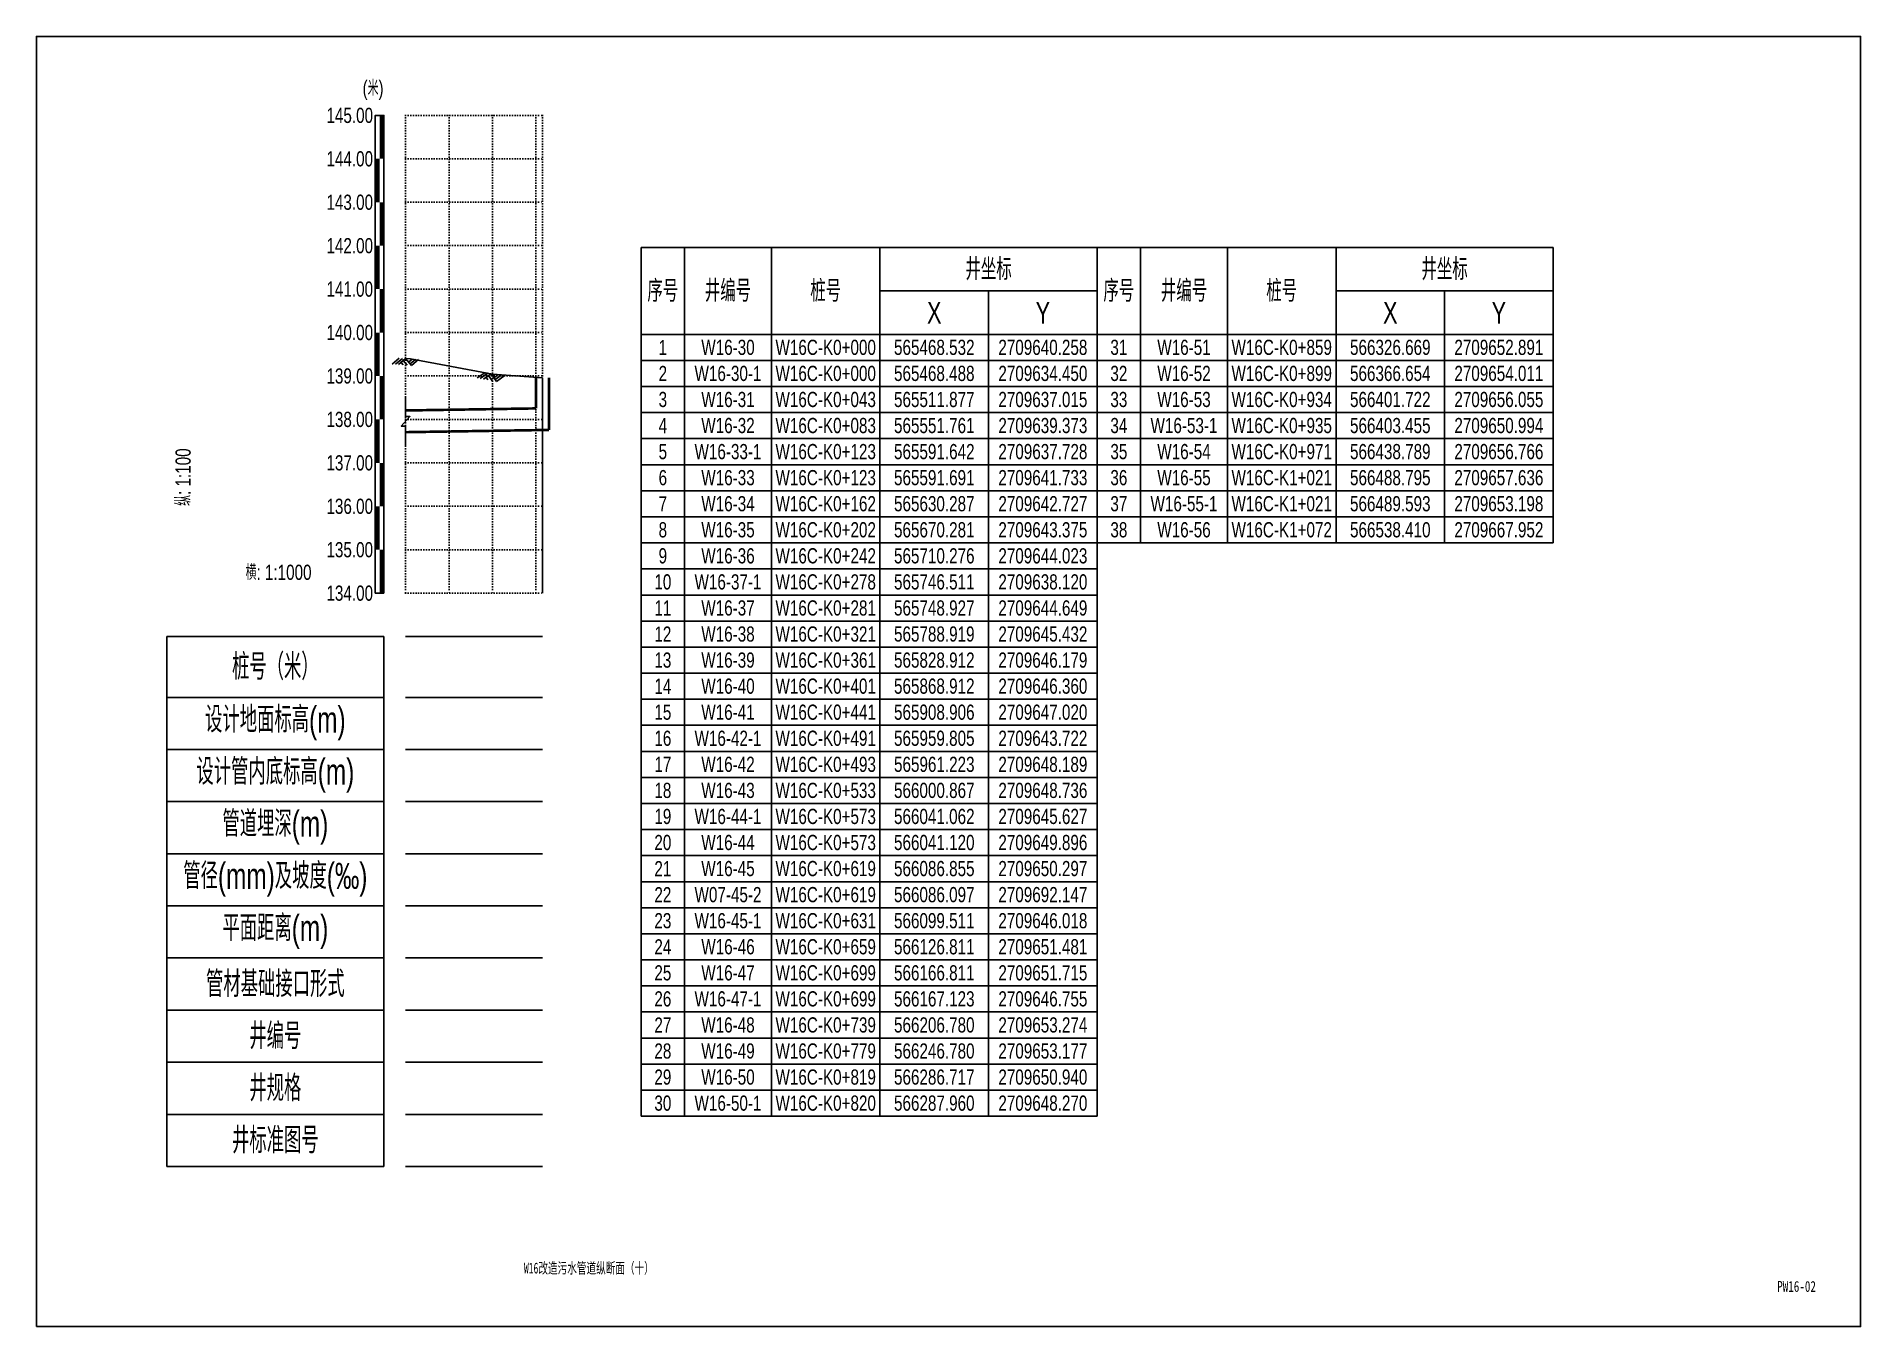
# Model space of a CAD drawing. Extents: x 529262 to 576451, y 2694391 to 2717535.
# Drawn here: x 573131.3 to 573551.3, y 2708946.5 to 2709243.5 of the extents above; entities that cross this region are included whole.
import ezdxf
from ezdxf.enums import TextEntityAlignment as Align

# ---------------------------------------------------------------- set-up
doc = ezdxf.new("R2010")
doc.units = 0
doc.linetypes.add('DOT', pattern=[6.35, 0, -6.35])
for name, color, linetype in [('GPSCOMMON', 7, 'Continuous'), ('P-说明', 7, 'Continuous'), ('图框线', 7, 'Continuous'), ('纵断_分栏线', 5, 'Continuous'), ('纵断_地面线', 3, 'Continuous'), ('纵断_标注', 2, 'Continuous'), ('纵断_表头', 2, 'Continuous'), ('纵断_设计线', 1, 'Continuous'), ('纵断_高程网格', 8, 'DOT')]:
    doc.layers.add(name, color=color, linetype=linetype)
doc.layers.add('纵断污水井', color=7, linetype='Continuous', lineweight=60)
doc.layers.add('纵断污水管', color=224, linetype='Continuous', lineweight=60)
doc.styles.add('JieTuHzTxt', font='smsim.shx', dxfattribs={"width": 0.7, "bigfont": 'smfs.shx'})
doc.styles.add('SEMDI', font='smsim.shx', dxfattribs={"width": 0.75, "bigfont": 'smfs.shx'})
doc.styles.add('SMEDI', font='smsim.shx', dxfattribs={"width": 0.75, "height": 3.5, "bigfont": 'smfs.shx'})
doc.styles.add('宋体', font='', dxfattribs={"width": 0.75})
doc.styles.get('宋体').set_extended_font_data('SimSun')

msp = doc.modelspace()

# ---------------------------------------------------------------- texts
at = {"layer": 'P-说明', "style": '宋体'}
for s, width, p in [('W16改造污水管道纵断面（十）', 0.65, (573258.466, 2708959.979)), ('PW16-02', 0.75, (573536.54, 2708955.749))]:
    msp.add_text(s, height=2.5, dxfattribs=dict(at, width=width)).set_placement(p, align=Align.MIDDLE_CENTER)
at = {"layer": '纵断_标注', "style": 'SEMDI', "width": 0.75}
msp.add_text('纵: 1:100', height=3.5, rotation=90, dxfattribs=at).set_placement((573163.269, 2709148.694), align=Align.TOP_RIGHT)
msp.add_text('横: 1:1000', height=3.5, dxfattribs=at).set_placement((573194.603, 2709117.361), align=Align.BOTTOM_RIGHT)
at = {"layer": '纵断_表头', "style": 'SEMDI', "width": 0.75}
msp.add_text('(米)', height=3.5, dxfattribs=at).set_placement((573208.769, 2709228.861), align=Align.BOTTOM_CENTER)
for s, p in [('145.00', (573208.769, 2709225.361)), ('144.00', (573208.769, 2709215.361)), ('143.00', (573208.769, 2709205.361)), ('142.00', (573208.769, 2709195.361)), ('141.00', (573208.769, 2709185.361)), ('140.00', (573208.769, 2709175.361)), ('139.00', (573208.769, 2709165.361)), ('138.00', (573208.769, 2709155.361)), ('137.00', (573208.769, 2709145.361)), ('136.00', (573208.769, 2709135.361)), ('135.00', (573208.769, 2709125.361)), ('134.00', (573208.769, 2709115.361))]:
    msp.add_text(s, height=3.5, dxfattribs=at).set_placement(p, align=Align.MIDDLE_RIGHT)

# ---------------------------------------------------------------- blocks, each defined once
blk = doc.blocks.new('A3WK')
at = {"layer": '图框线'}
blk.add_lwpolyline([(0, 0), (420, 0), (420, 297), (0, 297), (0, 0)], dxfattribs=at)
blk = doc.blocks.new('*T143')
at = {"color": 0, "linetype": 'ByBlock', "lineweight": -2, "transparency": 16777216}
for p, q in [((0, 0), (105, 0)), ((0, 0), (0, -200)), ((10, 0), (10, -200)), ((30, 0), (30, -200)), ((55, 0), (55, -200)), ((105, 0), (105, -200)), ((55, -10), (105, -10)), ((80, -10), (80, -200)), ((0, -20), (105, -20)), ((0, -26), (105, -26)), ((0, -32), (105, -32)), ((0, -38), (105, -38)), ((0, -44), (105, -44)), ((0, -50), (105, -50)), ((0, -56), (105, -56)), ((0, -62), (105, -62)), ((0, -68), (105, -68)), ((0, -74), (105, -74)), ((0, -80), (105, -80)), ((0, -86), (105, -86)), ((0, -92), (105, -92)), ((0, -98), (105, -98)), ((0, -104), (105, -104)), ((0, -110), (105, -110)), ((0, -116), (105, -116)), ((0, -122), (105, -122)), ((0, -128), (105, -128)), ((0, -134), (105, -134)), ((0, -140), (105, -140)), ((0, -146), (105, -146)), ((0, -152), (105, -152)), ((0, -158), (105, -158)), ((0, -164), (105, -164)), ((0, -170), (105, -170)), ((0, -176), (105, -176)), ((0, -182), (105, -182)), ((0, -188), (105, -188)), ((0, -194), (105, -194)), ((0, -200), (105, -200))]:
    blk.add_line(p, q, dxfattribs=at)
at = {"color": 0, "transparency": 16777216, "attachment_point": 5}
for s, insert, char_height, width, style in [('井坐标', (80, -5), 5, 49.98, 'SMEDI'), ('序号', (5, -10), 5, 9.98, 'SMEDI'), ('井编号', (20, -10), 5, 19.98, 'SMEDI'), ('桩号', (42.5, -10), 5, 24.98, 'SMEDI'), ('X', (67.5, -15), 5, 24.98, 'SMEDI'), ('Y', (92.5, -15), 5, 24.98, 'SMEDI'), ('1', (5, -23), 3.5, 9.98, 'SEMDI'), ('W16-30', (20, -23), 3.5, 19.98, 'SEMDI'), ('W16C-K0+000', (42.5, -23), 3.5, 24.98, 'SEMDI'), ('565468.532', (67.5, -23), 3.5, 24.98, 'SEMDI'), ('2709640.258', (92.5, -23), 3.5, 24.98, 'SEMDI'), ('2', (5, -29), 3.5, 9.98, 'SEMDI'), ('W16-30-1', (20, -29), 3.5, 19.98, 'SEMDI'), ('W16C-K0+000', (42.5, -29), 3.5, 24.98, 'SEMDI'), ('565468.488', (67.5, -29), 3.5, 24.98, 'SEMDI'), ('2709634.450', (92.5, -29), 3.5, 24.98, 'SEMDI'), ('3', (5, -35), 3.5, 9.98, 'SEMDI'), ('W16-31', (20, -35), 3.5, 19.98, 'SEMDI'), ('W16C-K0+043', (42.5, -35), 3.5, 24.98, 'SEMDI'), ('565511.877', (67.5, -35), 3.5, 24.98, 'SEMDI'), ('2709637.015', (92.5, -35), 3.5, 24.98, 'SEMDI'), ('4', (5, -41), 3.5, 9.98, 'SEMDI'), ('W16-32', (20, -41), 3.5, 19.98, 'SEMDI'), ('W16C-K0+083', (42.5, -41), 3.5, 24.98, 'SEMDI'), ('565551.761', (67.5, -41), 3.5, 24.98, 'SEMDI'), ('2709639.373', (92.5, -41), 3.5, 24.98, 'SEMDI'), ('5', (5, -47), 3.5, 9.98, 'SEMDI'), ('W16-33-1', (20, -47), 3.5, 19.98, 'SEMDI'), ('W16C-K0+123', (42.5, -47), 3.5, 24.98, 'SEMDI'), ('565591.642', (67.5, -47), 3.5, 24.98, 'SEMDI'), ('2709637.728', (92.5, -47), 3.5, 24.98, 'SEMDI'), ('6', (5, -53), 3.5, 9.98, 'SEMDI'), ('W16-33', (20, -53), 3.5, 19.98, 'SEMDI'), ('W16C-K0+123', (42.5, -53), 3.5, 24.98, 'SEMDI'), ('565591.691', (67.5, -53), 3.5, 24.98, 'SEMDI'), ('2709641.733', (92.5, -53), 3.5, 24.98, 'SEMDI'), ('7', (5, -59), 3.5, 9.98, 'SEMDI'), ('W16-34', (20, -59), 3.5, 19.98, 'SEMDI'), ('W16C-K0+162', (42.5, -59), 3.5, 24.98, 'SEMDI'), ('565630.287', (67.5, -59), 3.5, 24.98, 'SEMDI'), ('2709642.727', (92.5, -59), 3.5, 24.98, 'SEMDI'), ('8', (5, -65), 3.5, 9.98, 'SEMDI'), ('W16-35', (20, -65), 3.5, 19.98, 'SEMDI'), ('W16C-K0+202', (42.5, -65), 3.5, 24.98, 'SEMDI'), ('565670.281', (67.5, -65), 3.5, 24.98, 'SEMDI'), ('2709643.375', (92.5, -65), 3.5, 24.98, 'SEMDI'), ('9', (5, -71), 3.5, 9.98, 'SEMDI'), ('W16-36', (20, -71), 3.5, 19.98, 'SEMDI'), ('W16C-K0+242', (42.5, -71), 3.5, 24.98, 'SEMDI'), ('565710.276', (67.5, -71), 3.5, 24.98, 'SEMDI'), ('2709644.023', (92.5, -71), 3.5, 24.98, 'SEMDI'), ('10', (5, -77), 3.5, 9.98, 'SEMDI'), ('W16-37-1', (20, -77), 3.5, 19.98, 'SEMDI'), ('W16C-K0+278', (42.5, -77), 3.5, 24.98, 'SEMDI'), ('565746.511', (67.5, -77), 3.5, 24.98, 'SEMDI'), ('2709638.120', (92.5, -77), 3.5, 24.98, 'SEMDI'), ('11', (5, -83), 3.5, 9.98, 'SEMDI'), ('W16-37', (20, -83), 3.5, 19.98, 'SEMDI'), ('W16C-K0+281', (42.5, -83), 3.5, 24.98, 'SEMDI'), ('565748.927', (67.5, -83), 3.5, 24.98, 'SEMDI'), ('2709644.649', (92.5, -83), 3.5, 24.98, 'SEMDI'), ('12', (5, -89), 3.5, 9.98, 'SEMDI'), ('W16-38', (20, -89), 3.5, 19.98, 'SEMDI'), ('W16C-K0+321', (42.5, -89), 3.5, 24.98, 'SEMDI'), ('565788.919', (67.5, -89), 3.5, 24.98, 'SEMDI'), ('2709645.432', (92.5, -89), 3.5, 24.98, 'SEMDI'), ('13', (5, -95), 3.5, 9.98, 'SEMDI'), ('W16-39', (20, -95), 3.5, 19.98, 'SEMDI'), ('W16C-K0+361', (42.5, -95), 3.5, 24.98, 'SEMDI'), ('565828.912', (67.5, -95), 3.5, 24.98, 'SEMDI'), ('2709646.179', (92.5, -95), 3.5, 24.98, 'SEMDI'), ('14', (5, -101), 3.5, 9.98, 'SEMDI'), ('W16-40', (20, -101), 3.5, 19.98, 'SEMDI'), ('W16C-K0+401', (42.5, -101), 3.5, 24.98, 'SEMDI'), ('565868.912', (67.5, -101), 3.5, 24.98, 'SEMDI'), ('2709646.360', (92.5, -101), 3.5, 24.98, 'SEMDI'), ('15', (5, -107), 3.5, 9.98, 'SEMDI'), ('W16-41', (20, -107), 3.5, 19.98, 'SEMDI'), ('W16C-K0+441', (42.5, -107), 3.5, 24.98, 'SEMDI'), ('565908.906', (67.5, -107), 3.5, 24.98, 'SEMDI'), ('2709647.020', (92.5, -107), 3.5, 24.98, 'SEMDI'), ('16', (5, -113), 3.5, 9.98, 'SEMDI'), ('W16-42-1', (20, -113), 3.5, 19.98, 'SEMDI'), ('W16C-K0+491', (42.5, -113), 3.5, 24.98, 'SEMDI'), ('565959.805', (67.5, -113), 3.5, 24.98, 'SEMDI'), ('2709643.722', (92.5, -113), 3.5, 24.98, 'SEMDI'), ('17', (5, -119), 3.5, 9.98, 'SEMDI'), ('W16-42', (20, -119), 3.5, 19.98, 'SEMDI'), ('W16C-K0+493', (42.5, -119), 3.5, 24.98, 'SEMDI'), ('565961.223', (67.5, -119), 3.5, 24.98, 'SEMDI'), ('2709648.189', (92.5, -119), 3.5, 24.98, 'SEMDI'), ('18', (5, -125), 3.5, 9.98, 'SEMDI'), ('W16-43', (20, -125), 3.5, 19.98, 'SEMDI'), ('W16C-K0+533', (42.5, -125), 3.5, 24.98, 'SEMDI'), ('566000.867', (67.5, -125), 3.5, 24.98, 'SEMDI'), ('2709648.736', (92.5, -125), 3.5, 24.98, 'SEMDI'), ('19', (5, -131), 3.5, 9.98, 'SEMDI'), ('W16-44-1', (20, -131), 3.5, 19.98, 'SEMDI'), ('W16C-K0+573', (42.5, -131), 3.5, 24.98, 'SEMDI'), ('566041.062', (67.5, -131), 3.5, 24.98, 'SEMDI'), ('2709645.627', (92.5, -131), 3.5, 24.98, 'SEMDI'), ('20', (5, -137), 3.5, 9.98, 'SEMDI'), ('W16-44', (20, -137), 3.5, 19.98, 'SEMDI'), ('W16C-K0+573', (42.5, -137), 3.5, 24.98, 'SEMDI'), ('566041.120', (67.5, -137), 3.5, 24.98, 'SEMDI'), ('2709649.896', (92.5, -137), 3.5, 24.98, 'SEMDI'), ('21', (5, -143), 3.5, 9.98, 'SEMDI'), ('W16-45', (20, -143), 3.5, 19.98, 'SEMDI'), ('W16C-K0+619', (42.5, -143), 3.5, 24.98, 'SEMDI'), ('566086.855', (67.5, -143), 3.5, 24.98, 'SEMDI'), ('2709650.297', (92.5, -143), 3.5, 24.98, 'SEMDI'), ('22', (5, -149), 3.5, 9.98, 'SEMDI'), ('W07-45-2', (20, -149), 3.5, 19.98, 'SEMDI'), ('W16C-K0+619', (42.5, -149), 3.5, 24.98, 'SEMDI'), ('566086.097', (67.5, -149), 3.5, 24.98, 'SEMDI'), ('2709692.147', (92.5, -149), 3.5, 24.98, 'SEMDI'), ('23', (5, -155), 3.5, 9.98, 'SEMDI'), ('W16-45-1', (20, -155), 3.5, 19.98, 'SEMDI'), ('W16C-K0+631', (42.5, -155), 3.5, 24.98, 'SEMDI'), ('566099.511', (67.5, -155), 3.5, 24.98, 'SEMDI'), ('2709646.018', (92.5, -155), 3.5, 24.98, 'SEMDI'), ('24', (5, -161), 3.5, 9.98, 'SEMDI'), ('W16-46', (20, -161), 3.5, 19.98, 'SEMDI'), ('W16C-K0+659', (42.5, -161), 3.5, 24.98, 'SEMDI'), ('566126.811', (67.5, -161), 3.5, 24.98, 'SEMDI'), ('2709651.481', (92.5, -161), 3.5, 24.98, 'SEMDI'), ('25', (5, -167), 3.5, 9.98, 'SEMDI'), ('W16-47', (20, -167), 3.5, 19.98, 'SEMDI'), ('W16C-K0+699', (42.5, -167), 3.5, 24.98, 'SEMDI'), ('566166.811', (67.5, -167), 3.5, 24.98, 'SEMDI'), ('2709651.715', (92.5, -167), 3.5, 24.98, 'SEMDI'), ('26', (5, -173), 3.5, 9.98, 'SEMDI'), ('W16-47-1', (20, -173), 3.5, 19.98, 'SEMDI'), ('W16C-K0+699', (42.5, -173), 3.5, 24.98, 'SEMDI'), ('566167.123', (67.5, -173), 3.5, 24.98, 'SEMDI'), ('2709646.755', (92.5, -173), 3.5, 24.98, 'SEMDI'), ('27', (5, -179), 3.5, 9.98, 'SEMDI'), ('W16-48', (20, -179), 3.5, 19.98, 'SEMDI'), ('W16C-K0+739', (42.5, -179), 3.5, 24.98, 'SEMDI'), ('566206.780', (67.5, -179), 3.5, 24.98, 'SEMDI'), ('2709653.274', (92.5, -179), 3.5, 24.98, 'SEMDI'), ('28', (5, -185), 3.5, 9.98, 'SEMDI'), ('W16-49', (20, -185), 3.5, 19.98, 'SEMDI'), ('W16C-K0+779', (42.5, -185), 3.5, 24.98, 'SEMDI'), ('566246.780', (67.5, -185), 3.5, 24.98, 'SEMDI'), ('2709653.177', (92.5, -185), 3.5, 24.98, 'SEMDI'), ('29', (5, -191), 3.5, 9.98, 'SEMDI'), ('W16-50', (20, -191), 3.5, 19.98, 'SEMDI'), ('W16C-K0+819', (42.5, -191), 3.5, 24.98, 'SEMDI'), ('566286.717', (67.5, -191), 3.5, 24.98, 'SEMDI'), ('2709650.940', (92.5, -191), 3.5, 24.98, 'SEMDI'), ('30', (5, -197), 3.5, 9.98, 'SEMDI'), ('W16-50-1', (20, -197), 3.5, 19.98, 'SEMDI'), ('W16C-K0+820', (42.5, -197), 3.5, 24.98, 'SEMDI'), ('566287.960', (67.5, -197), 3.5, 24.98, 'SEMDI'), ('2709648.270', (92.5, -197), 3.5, 24.98, 'SEMDI')]:
    blk.add_mtext(s, dxfattribs=dict(at, insert=insert, char_height=char_height, width=width, style=style))
blk = doc.blocks.new('*T144')
at = {"color": 0, "linetype": 'ByBlock', "lineweight": -2, "transparency": 16777216}
for p, q in [((0, 0), (105, 0)), ((0, 0), (0, -68)), ((10, 0), (10, -68)), ((30, 0), (30, -68)), ((55, 0), (55, -68)), ((105, 0), (105, -68)), ((55, -10), (105, -10)), ((80, -10), (80, -68)), ((0, -20), (105, -20)), ((0, -26), (105, -26)), ((0, -32), (105, -32)), ((0, -38), (105, -38)), ((0, -44), (105, -44)), ((0, -50), (105, -50)), ((0, -56), (105, -56)), ((0, -62), (105, -62)), ((0, -68), (105, -68))]:
    blk.add_line(p, q, dxfattribs=at)
at = {"color": 0, "transparency": 16777216, "attachment_point": 5}
for s, insert, char_height, width, style in [('井坐标', (80, -5), 5, 49.98, 'SMEDI'), ('序号', (5, -10), 5, 9.98, 'SMEDI'), ('井编号', (20, -10), 5, 19.98, 'SMEDI'), ('桩号', (42.5, -10), 5, 24.98, 'SMEDI'), ('X', (67.5, -15), 5, 24.98, 'SMEDI'), ('Y', (92.5, -15), 5, 24.98, 'SMEDI'), ('31', (5, -23), 3.5, 9.98, 'SEMDI'), ('W16-51', (20, -23), 3.5, 19.98, 'SEMDI'), ('W16C-K0+859', (42.5, -23), 3.5, 24.98, 'SEMDI'), ('566326.669', (67.5, -23), 3.5, 24.98, 'SEMDI'), ('2709652.891', (92.5, -23), 3.5, 24.98, 'SEMDI'), ('32', (5, -29), 3.5, 9.98, 'SEMDI'), ('W16-52', (20, -29), 3.5, 19.98, 'SEMDI'), ('W16C-K0+899', (42.5, -29), 3.5, 24.98, 'SEMDI'), ('566366.654', (67.5, -29), 3.5, 24.98, 'SEMDI'), ('2709654.011', (92.5, -29), 3.5, 24.98, 'SEMDI'), ('33', (5, -35), 3.5, 9.98, 'SEMDI'), ('W16-53', (20, -35), 3.5, 19.98, 'SEMDI'), ('W16C-K0+934', (42.5, -35), 3.5, 24.98, 'SEMDI'), ('566401.722', (67.5, -35), 3.5, 24.98, 'SEMDI'), ('2709656.055', (92.5, -35), 3.5, 24.98, 'SEMDI'), ('34', (5, -41), 3.5, 9.98, 'SEMDI'), ('W16-53-1', (20, -41), 3.5, 19.98, 'SEMDI'), ('W16C-K0+935', (42.5, -41), 3.5, 24.98, 'SEMDI'), ('566403.455', (67.5, -41), 3.5, 24.98, 'SEMDI'), ('2709650.994', (92.5, -41), 3.5, 24.98, 'SEMDI'), ('35', (5, -47), 3.5, 9.98, 'SEMDI'), ('W16-54', (20, -47), 3.5, 19.98, 'SEMDI'), ('W16C-K0+971', (42.5, -47), 3.5, 24.98, 'SEMDI'), ('566438.789', (67.5, -47), 3.5, 24.98, 'SEMDI'), ('2709656.766', (92.5, -47), 3.5, 24.98, 'SEMDI'), ('36', (5, -53), 3.5, 9.98, 'SEMDI'), ('W16-55', (20, -53), 3.5, 19.98, 'SEMDI'), ('W16C-K1+021', (42.5, -53), 3.5, 24.98, 'SEMDI'), ('566488.795', (67.5, -53), 3.5, 24.98, 'SEMDI'), ('2709657.636', (92.5, -53), 3.5, 24.98, 'SEMDI'), ('37', (5, -59), 3.5, 9.98, 'SEMDI'), ('W16-55-1', (20, -59), 3.5, 19.98, 'SEMDI'), ('W16C-K1+021', (42.5, -59), 3.5, 24.98, 'SEMDI'), ('566489.593', (67.5, -59), 3.5, 24.98, 'SEMDI'), ('2709653.198', (92.5, -59), 3.5, 24.98, 'SEMDI'), ('38', (5, -65), 3.5, 9.98, 'SEMDI'), ('W16-56', (20, -65), 3.5, 19.98, 'SEMDI'), ('W16C-K1+072', (42.5, -65), 3.5, 24.98, 'SEMDI'), ('566538.410', (67.5, -65), 3.5, 24.98, 'SEMDI'), ('2709667.952', (92.5, -65), 3.5, 24.98, 'SEMDI')]:
    blk.add_mtext(s, dxfattribs=dict(at, insert=insert, char_height=char_height, width=width, style=style))
blk = doc.blocks.new('市政排水（YZ）_zdbt')
at = {"color": 0, "linetype": 'ByBlock', "lineweight": -2}
for p, q in [((-50, 0), (0, 0)), ((-50, -122), (-50, 0)), ((0, -122), (0, 0)), ((-50, -14), (0, -14)), ((-50, -26), (0, -26)), ((-50, -38), (0, -38)), ((-50, -50), (0, -50)), ((-50, -62), (0, -62)), ((-50, -74), (0, -74)), ((-50, -86), (0, -86)), ((-50, -98), (0, -98)), ((-50, -110), (0, -110)), ((-50, -122), (0, -122))]:
    blk.add_line(p, q, dxfattribs=at)
at = {"color": 0, "linetype": 'ByBlock', "lineweight": -2, "char_height": 6, "attachment_point": 5, "style": 'JieTuHzTxt'}
for s, insert in [('桩号（米）', (-25, -7)), ('设计地面标高(m)', (-25, -20)), ('设计管内底标高(m)', (-25, -32)), ('管道埋深(m)', (-25, -44)), ('管径(mm)及坡度(‰)', (-25, -56)), ('平面距离(m)', (-25, -68)), ('管材基础接口形式', (-25, -80)), ('井编号', (-25, -92)), ('井规格', (-25, -104)), ('井标准图号', (-25, -116))]:
    blk.add_mtext(s, dxfattribs=dict(at, insert=insert))
blk = doc.blocks.new('VSDesignLineBlock')
at = {"color": 0, "linetype": 'Continuous'}
for p, q in [((-1.5, 0), (-3, -1.5)), ((-0.75, 0), (-2.25, -1.5)), ((0, 0), (-1.5, -1.5)), ((0, 0), (1.5, -1.5)), ((1.5, 0), (0.75, -0.75)), ((2.25, 0), (1.12, -1.12)), ((3, 0), (1.5, -1.5)), ((-0.98, -0.98), (-0.46, -1.5)), ((-0.5, -0.5), (0.5, -1.5))]:
    blk.add_line(p, q, dxfattribs=at)

# ---------------------------------------------------------------- linework, layer by layer
msp.add_point((573216.269, 2709157.418))
at = {"layer": 'GPSCOMMON'}
msp.add_point((573216.269, 2709115.361), dxfattribs=at)
at = {"layer": '纵断_分栏线'}
for p, q in [((573216.269, 2709105.361), (573247.802, 2709105.361)), ((573216.269, 2709091.361), (573247.802, 2709091.361)), ((573216.269, 2709079.361), (573247.802, 2709079.361)), ((573216.269, 2709067.361), (573247.802, 2709067.361)), ((573216.269, 2709055.361), (573247.802, 2709055.361)), ((573216.269, 2709043.361), (573247.802, 2709043.361)), ((573216.269, 2709031.361), (573247.802, 2709031.361)), ((573216.269, 2709019.361), (573247.802, 2709019.361)), ((573216.269, 2709007.361), (573247.802, 2709007.361)), ((573216.269, 2708995.361), (573247.802, 2708995.361)), ((573216.269, 2708983.361), (573247.802, 2708983.361))]:
    msp.add_line(p, q, dxfattribs=at)
at = {"layer": '纵断_地面线'}
msp.add_lwpolyline([(573216.269, 2709169.36), (573217.384, 2709169.271), (573236.269, 2709165.781), (573247.802, 2709164.961)], dxfattribs=at)
at = {"layer": '纵断_标注'}
msp.add_line((573247.802, 2709164.961), (573247.802, 2709115.361), dxfattribs=at)
msp.add_lwpolyline([(573216.269, 2709160.418), (573216.269, 2709156.018), (573217.269, 2709156.018), (573215.269, 2709153.818), (573216.269, 2709153.818), (573216.269, 2709149.418)], dxfattribs=at)
for points in [[(573161.269, 2709115.361, 0, 0, 0), (573161.269, 2709140.694, 1, 0, 0), (573161.269, 2709148.694, 0, 0, 0)], [(573161.269, 2709115.361, 0, 0, 0), (573186.603, 2709115.361, 1, 0, 0), (573194.603, 2709115.361, 0, 0, 0)]]:
    msp.add_lwpolyline(points, format="xyseb", dxfattribs=at)
at = {"layer": '纵断_表头', "const_width": 1}
for points in [[(573210.769, 2709215.361), (573210.769, 2709225.361)], [(573209.769, 2709205.361), (573209.769, 2709215.361)], [(573210.769, 2709195.361), (573210.769, 2709205.361)], [(573209.769, 2709185.361), (573209.769, 2709195.361)], [(573210.769, 2709175.361), (573210.769, 2709185.361)], [(573209.769, 2709165.361), (573209.769, 2709175.361)], [(573210.769, 2709155.361), (573210.769, 2709165.361)], [(573209.769, 2709145.361), (573209.769, 2709155.361)], [(573210.769, 2709135.361), (573210.769, 2709145.361)], [(573209.769, 2709125.361), (573209.769, 2709135.361)], [(573210.769, 2709115.361), (573210.769, 2709125.361)]]:
    msp.add_lwpolyline(points, dxfattribs=at)
at = {"layer": '纵断_表头'}
msp.add_lwpolyline([(573211.269, 2709115.361), (573209.269, 2709115.361), (573209.269, 2709225.361), (573211.269, 2709225.361), (573211.269, 2709115.361)], dxfattribs=at)
at = {"layer": '纵断_设计线'}
msp.add_lwpolyline([(573216.269, 2709169.36), (573217.384, 2709169.271), (573236.269, 2709165.781), (573247.802, 2709164.961)], dxfattribs=at)
at = {"layer": '纵断_高程网格', "ltscale": 0.0787}
for p, q in [((573216.269, 2709225.361), (573247.802, 2709225.361)), ((573216.269, 2709225.361), (573216.269, 2709115.361)), ((573226.269, 2709225.361), (573226.269, 2709115.361)), ((573236.269, 2709225.361), (573236.269, 2709115.361)), ((573246.269, 2709225.361), (573246.269, 2709115.361)), ((573247.802, 2709225.361), (573247.802, 2709115.361)), ((573216.269, 2709215.361), (573247.802, 2709215.361)), ((573216.269, 2709205.361), (573247.802, 2709205.361)), ((573216.269, 2709195.361), (573247.802, 2709195.361)), ((573216.269, 2709185.361), (573247.802, 2709185.361)), ((573216.269, 2709175.361), (573247.802, 2709175.361)), ((573216.269, 2709165.361), (573247.802, 2709165.361)), ((573216.269, 2709155.361), (573247.802, 2709155.361)), ((573216.269, 2709145.361), (573247.802, 2709145.361)), ((573216.269, 2709135.361), (573247.802, 2709135.361)), ((573216.269, 2709125.361), (573247.802, 2709125.361)), ((573216.269, 2709115.361), (573247.802, 2709115.361))]:
    msp.add_line(p, q, dxfattribs=at)
at = {"layer": '纵断污水井', "const_width": 0.6}
for points in [[(573246.302, 2709164.961), (573246.302, 2709157.891)], [(573249.302, 2709164.961), (573249.302, 2709152.891)], [(573246.302, 2709152.891), (573249.302, 2709152.891)]]:
    msp.add_lwpolyline(points, dxfattribs=at)
at = {"layer": '纵断污水管', "const_width": 0.6}
for points in [[(573216.269, 2709157.418), (573246.302, 2709157.891)], [(573216.269, 2709152.418), (573246.302, 2709152.891)]]:
    msp.add_lwpolyline(points, dxfattribs=at)

# ---------------------------------------------------------------- block references
for name, p in [('*T143', (573270.495, 2709194.928)), ('*T144', (573375.495, 2709194.928))]:
    msp.add_blockref(name, p)
at = {"layer": '纵断_标注'}
for p, rotation in [((573216.269, 2709169.36), 355.4278773456718), ((573235.951, 2709165.84), 349.5297096419193)]:
    msp.add_blockref('VSDesignLineBlock', p, dxfattribs=dict(at, rotation=rotation))
at = {"layer": '纵断_表头'}
for name, p in [('A3WK', (573131.268, 2708946.518)), ('A3WK', (573131.269, 2708946.519)), ('市政排水（YZ）_zdbt', (573211.269, 2709105.361))]:
    msp.add_blockref(name, p, dxfattribs=at)

msp.set_redraw_order([(e.dxf.handle, doc.entitydb.next_handle()) for e in msp.query("TEXT MTEXT ATTDEF DIMENSION ARC_DIMENSION")])  # texts and dimensions are drawn at this point

doc.saveas('drawing.dxf')
